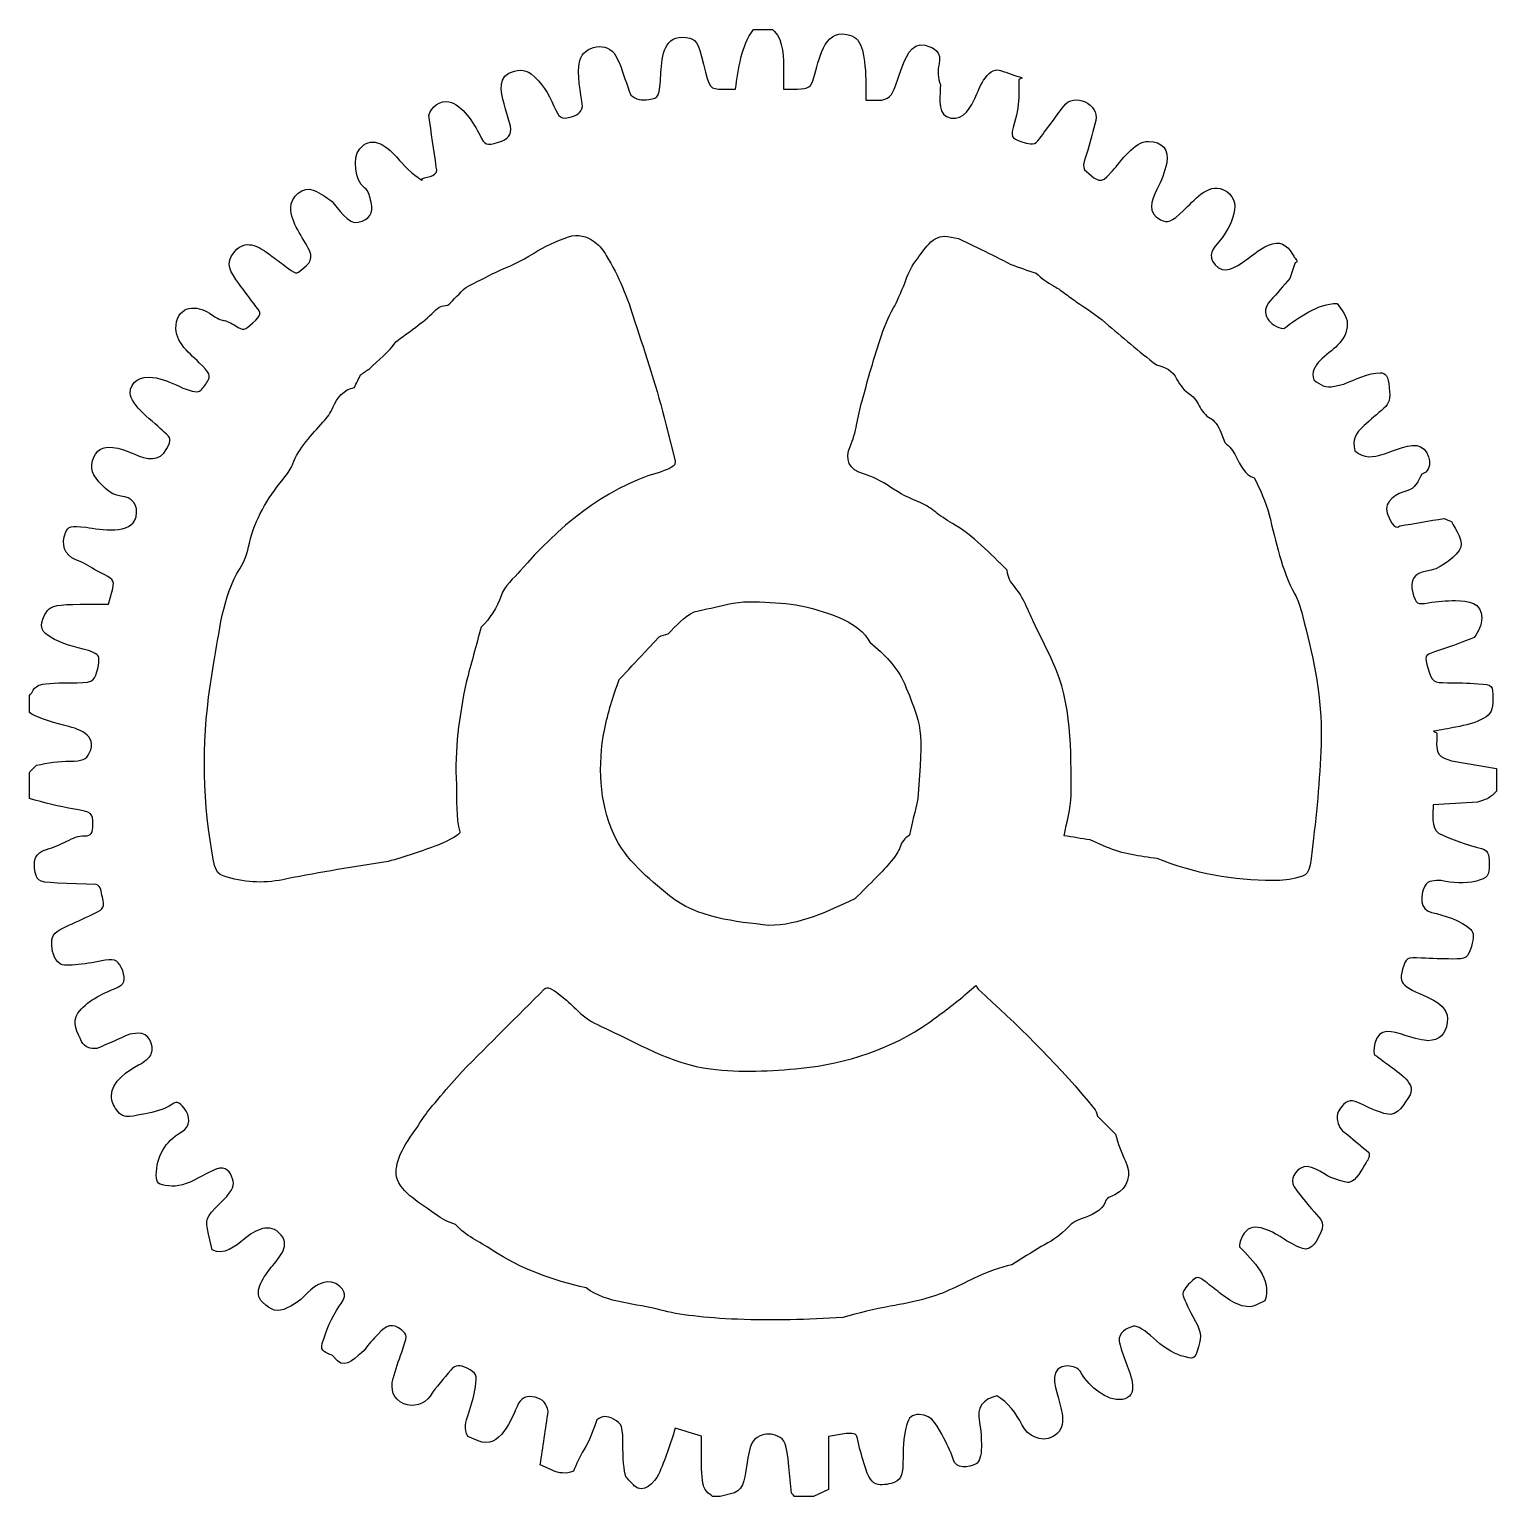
# Model space of a CAD drawing. Header units: centimetres. Extents: x -5.2 to 5.2, y -5.2 to 5.2.
import ezdxf

# ---------------------------------------------------------------- set-up
doc = ezdxf.new("R2010")
doc.units = ezdxf.units.CM
doc.header["$MEASUREMENT"] = 0
doc.layers.add('Layer 1', color=7, linetype='Continuous')

msp = doc.modelspace()

# ---------------------------------------------------------------- linework, layer by layer
at = {"layer": 'Layer 1'}
for points, knots in [([(-0.06616, 5.19908), (-0.15884, 5.081), (-0.17062, 4.91872), (-0.19559, 4.77574), (-0.19559, 4.77574), (-0.19559, 4.77574), (-0.28658, 4.77574), (-0.28658, 4.77574), (-0.28658, 4.77574), (-0.37675, 4.77574), (-0.37792, 4.77726), (-0.42165, 4.95263), (-0.42165, 4.95263), (-0.4624, 5.11593), (-0.47182, 5.13039), (-0.544, 5.14073), (-0.544, 5.14073), (-0.7001, 5.16302), (-0.71531, 5.01337), (-0.72296, 4.89262), (-0.72296, 4.89262), (-0.73399, 4.71817), (-0.7368, 4.71207), (-0.80935, 4.70169), (-0.80935, 4.70169), (-0.86099, 4.69432), (-0.89814, 4.70184), (-0.93756, 4.73281), (-0.93756, 4.73281), (-0.96458, 4.80979), (-0.99165, 4.88676), (-1.01866, 4.9637), (-1.01866, 4.9637), (-1.01866, 4.9637), (-1.04435, 5.01369), (-1.04435, 5.01369), (-1.04435, 5.01369), (-1.09592, 5.11409), (-1.27041, 5.0877), (-1.29785, 4.97873), (-1.29785, 4.97873), (-1.32367, 4.87628), (-1.29025, 4.75556), (-1.27872, 4.65118), (-1.27872, 4.65118), (-1.29115, 4.6057), (-1.31936, 4.58863), (-1.36693, 4.57713), (-1.36693, 4.57713), (-1.43191, 4.5614), (-1.44424, 4.56986), (-1.48192, 4.65576), (-1.48192, 4.65576), (-1.52049, 4.74367), (-1.56711, 4.82302), (-1.64379, 4.88327), (-1.64379, 4.88327), (-1.6894, 4.91911), (-1.74867, 4.91505), (-1.80196, 4.8875), (-1.80196, 4.8875), (-1.88991, 4.84199), (-1.84776, 4.71397), (-1.82683, 4.64306), (-1.82683, 4.64306), (-1.82683, 4.64306), (-1.7887, 4.51391), (-1.7887, 4.51391), (-1.7887, 4.51391), (-1.78349, 4.44688), (-1.80471, 4.42057), (-1.87482, 4.39958), (-1.87482, 4.39958), (-1.96304, 4.37315), (-1.96957, 4.37573), (-2.00754, 4.45157), (-2.00754, 4.45157), (-2.05014, 4.53684), (-2.1293, 4.66243), (-2.22556, 4.68614), (-2.22556, 4.68614), (-2.28768, 4.70141), (-2.35642, 4.6443), (-2.36803, 4.58778), (-2.36803, 4.58778), (-2.35039, 4.46615), (-2.33277, 4.34451), (-2.31512, 4.22287), (-2.31512, 4.22287), (-2.29175, 4.16258), (-2.37251, 4.15461), (-2.4182, 4.14074), (-2.4182, 4.14074), (-2.40613, 4.11524), (-2.43119, 4.14014), (-2.44426, 4.14875), (-2.44426, 4.14875), (-2.51035, 4.19211), (-2.56224, 4.25737), (-2.616, 4.3141), (-2.616, 4.3141), (-2.68508, 4.38702), (-2.77973, 4.44575), (-2.85811, 4.3517), (-2.85811, 4.3517), (-2.91188, 4.28718), (-2.89092, 4.12825), (-2.8247, 4.07622), (-2.8247, 4.07622), (-2.78943, 4.04853), (-2.78752, 4.01731), (-2.77697, 3.97363), (-2.77697, 3.97363), (-2.75732, 3.89235), (-2.78964, 3.85094), (-2.86817, 3.8316), (-2.86817, 3.8316), (-2.93929, 3.81411), (-3.01323, 3.93324), (-3.0532, 3.97924), (-3.0532, 3.97924), (-3.09529, 4.00877), (-3.13501, 4.03607), (-3.18168, 4.05787), (-3.18168, 4.05787), (-3.25982, 4.09439), (-3.34699, 4.01085), (-3.34699, 3.93525), (-3.34699, 3.93525), (-3.34699, 3.82913), (-3.25852, 3.72457), (-3.21417, 3.63091), (-3.21417, 3.63091), (-3.17829, 3.55517), (-3.23855, 3.52313), (-3.29132, 3.47928), (-3.29132, 3.47928), (-3.30939, 3.45247), (-3.37959, 3.51791), (-3.39991, 3.5322), (-3.39991, 3.5322), (-3.43427, 3.55774), (-3.46863, 3.58328), (-3.50299, 3.60882), (-3.50299, 3.60882), (-3.58237, 3.66534), (-3.66601, 3.71236), (-3.74334, 3.62541), (-3.74334, 3.62541), (-3.81933, 3.53993), (-3.76934, 3.47512), (-3.71466, 3.39716), (-3.71466, 3.39716), (-3.67426, 3.34332), (-3.63391, 3.28952), (-3.59305, 3.23604), (-3.59305, 3.23604), (-3.55358, 3.18436), (-3.55499, 3.17681), (-3.61482, 3.11987), (-3.61482, 3.11987), (-3.67275, 3.06473), (-3.68425, 3.06258), (-3.73642, 3.09715), (-3.73642, 3.09715), (-3.7681, 3.11815), (-3.80716, 3.13596), (-3.82324, 3.1367), (-3.82324, 3.1367), (-3.84131, 3.13755), (-3.8727, 3.15275), (-3.90537, 3.17639), (-3.90537, 3.17639), (-3.99004, 3.23767), (-4.12353, 3.25763), (-4.15545, 3.12566), (-4.15545, 3.12566), (-4.18625, 2.99845), (-4.07442, 2.91336), (-3.99547, 2.83695), (-3.99547, 2.83695), (-3.92033, 2.76417), (-3.91084, 2.74261), (-3.93648, 2.70296), (-3.93648, 2.70296), (-3.95402, 2.67587), (-3.96841, 2.65463), (-3.99363, 2.63481), (-3.99363, 2.63481), (-4.00824, 2.62334), (-4.07128, 2.63816), (-4.13369, 2.66772), (-4.13369, 2.66772), (-4.19976, 2.69905), (-4.25441, 2.72258), (-4.32648, 2.73284), (-4.32648, 2.73284), (-4.40515, 2.74409), (-4.4847, 2.70642), (-4.4847, 2.61801), (-4.4847, 2.61801), (-4.4847, 2.587), (-4.4424, 2.52342), (-4.39072, 2.4767), (-4.39072, 2.4767), (-4.33904, 2.42995), (-4.27236, 2.37092), (-4.24255, 2.34549), (-4.24255, 2.34549), (-4.19387, 2.30393), (-4.192, 2.29197), (-4.2241, 2.2278), (-4.2241, 2.2278), (-4.27416, 2.12766), (-4.37111, 2.1516), (-4.45239, 2.18841), (-4.45239, 2.18841), (-4.50968, 2.21436), (-4.6335, 2.26276), (-4.69534, 2.22381), (-4.69534, 2.22381), (-4.74685, 2.1914), (-4.77751, 2.09655), (-4.74233, 2.0422), (-4.74233, 2.0422), (-4.70131, 1.97878), (-4.62803, 1.89678), (-4.55085, 1.89178), (-4.55085, 1.89178), (-4.47165, 1.88662), (-4.42318, 1.82678), (-4.44311, 1.74438), (-4.44311, 1.74438), (-4.47521, 1.61167), (-4.69344, 1.65641), (-4.79659, 1.67017), (-4.79659, 1.67017), (-4.90585, 1.68475), (-4.92324, 1.68012), (-4.94356, 1.63114), (-4.94356, 1.63114), (-4.97534, 1.55449), (-4.95167, 1.4698), (-4.86944, 1.44048), (-4.86944, 1.44048), (-4.82051, 1.42305), (-4.77765, 1.39963), (-4.73605, 1.36921), (-4.73605, 1.36921), (-4.73605, 1.36921), (-4.66363, 1.33301), (-4.66363, 1.33301), (-4.66363, 1.33301), (-4.59777, 1.30007), (-4.59336, 1.28898), (-4.61512, 1.21064), (-4.61512, 1.21064), (-4.61512, 1.21064), (-4.63904, 1.12449), (-4.63904, 1.12449), (-4.63904, 1.12449), (-4.63904, 1.12449), (-4.83847, 1.12449), (-4.83847, 1.12449), (-4.83847, 1.12449), (-4.99235, 1.12449), (-5.04509, 1.11465), (-5.06929, 1.08139), (-5.06929, 1.08139), (-5.10259, 1.03559), (-5.14062, 0.95688), (-5.08185, 0.91418), (-5.08185, 0.91418), (-5.00233, 0.85634), (-4.91128, 0.82808), (-4.81705, 0.80734), (-4.81705, 0.80734), (-4.76466, 0.7958), (-4.71609, 0.77252), (-4.70907, 0.75564), (-4.70907, 0.75564), (-4.70208, 0.7387), (-4.70706, 0.68976), (-4.72015, 0.64687), (-4.72015, 0.64687), (-4.74336, 0.57069), (-4.74805, 0.56887), (-4.91996, 0.56887), (-4.91996, 0.56887), (-5.0168, 0.56887), (-5.11169, 0.56072), (-5.13085, 0.55077), (-5.13085, 0.55077), (-5.15953, 0.53585), (-5.16838, 0.52698), (-5.18235, 0.49785), (-5.18235, 0.49785), (-5.19908, 0.48949), (-5.19908, 0.46303), (-5.19908, 0.46303), (-5.19908, 0.46303), (-5.19908, 0.46303), (-5.19908, 0.3572), (-5.19908, 0.3572), (-5.19908, 0.3572), (-5.15889, 0.32929), (-5.05013, 0.28907), (-4.95739, 0.26785), (-4.95739, 0.26785), (-4.85766, 0.24499), (-4.70794, 0.20181), (-4.77405, 0.06955), (-4.77405, 0.06955), (-4.79582, 0.02602), (-4.82651, 0.01324), (-4.90941, 0.01324), (-4.90941, 0.01324), (-4.99408, 0.01324), (-5.06671, 0.00216), (-5.14891, -0.01597), (-5.14891, -0.01597), (-5.14891, -0.01597), (-5.17399, -0.04105), (-5.17399, -0.04105), (-5.17399, -0.04105), (-5.17262, -0.03967), (-5.19908, -0.06613), (-5.19908, -0.06613), (-5.19908, -0.06613), (-5.19908, -0.06613), (-5.19908, -0.25134), (-5.19908, -0.25134), (-5.19908, -0.25134), (-5.09285, -0.28127), (-4.98886, -0.30815), (-4.8802, -0.32714), (-4.8802, -0.32714), (-4.75599, -0.34884), (-4.74928, -0.35429), (-4.74928, -0.43298), (-4.74928, -0.43298), (-4.74928, -0.49899), (-4.76036, -0.51592), (-4.80358, -0.51592), (-4.80358, -0.51592), (-4.85614, -0.51592), (-4.88715, -0.53056), (-4.93449, -0.55424), (-4.93449, -0.55424), (-4.98191, -0.57794), (-5.0266, -0.59718), (-5.07737, -0.61231), (-5.07737, -0.61231), (-5.16105, -0.63724), (-5.17445, -0.69555), (-5.15695, -0.7749), (-5.15695, -0.7749), (-5.14175, -0.8438), (-5.13512, -0.84612), (-4.93343, -0.8529), (-4.93343, -0.8529), (-4.93343, -0.8529), (-4.72558, -0.85988), (-4.72558, -0.85988), (-4.72558, -0.85988), (-4.68776, -0.87631), (-4.69086, -0.91089), (-4.68123, -0.95066), (-4.68123, -0.95066), (-4.66448, -1.0199), (-4.67104, -1.03483), (-4.73066, -1.06287), (-4.73066, -1.06287), (-4.79345, -1.09242), (-4.85663, -1.121), (-4.91989, -1.14955), (-4.91989, -1.14955), (-5.01718, -1.19339), (-5.04033, -1.21683), (-5.04033, -1.27136), (-5.04033, -1.27136), (-5.04033, -1.32806), (-5.02897, -1.38865), (-4.98162, -1.42432), (-4.98162, -1.42432), (-4.96875, -1.43403), (-4.91057, -1.43601), (-4.85237, -1.42874), (-4.85237, -1.42874), (-4.78837, -1.42072), (-4.72572, -1.41127), (-4.66254, -1.39836), (-4.66254, -1.39836), (-4.58553, -1.38262), (-4.56616, -1.40852), (-4.53762, -1.47118), (-4.53762, -1.47118), (-4.51867, -1.53624), (-4.51832, -1.56846), (-4.59145, -1.59762), (-4.59145, -1.59762), (-4.6854, -1.63501), (-4.7949, -1.68991), (-4.85543, -1.77314), (-4.85543, -1.77314), (-4.89971, -1.83405), (-4.85808, -1.91525), (-4.82866, -1.97251), (-4.82866, -1.97251), (-4.80453, -2.01952), (-4.76639, -2.02405), (-4.72007, -2.02405), (-4.72007, -2.02405), (-4.64253, -1.98968), (-4.56499, -1.95534), (-4.48745, -1.92097), (-4.48745, -1.92097), (-4.48745, -1.92097), (-4.4272, -1.91568), (-4.4272, -1.91568), (-4.4272, -1.91568), (-4.35417, -1.90925), (-4.313, -1.99841), (-4.33481, -2.06141), (-4.33481, -2.06141), (-4.34246, -2.0835), (-4.38289, -2.11866), (-4.42466, -2.13954), (-4.42466, -2.13954), (-4.50019, -2.1773), (-4.61699, -2.25887), (-4.61699, -2.35629), (-4.61699, -2.35629), (-4.61699, -2.40201), (-4.60521, -2.4223), (-4.58016, -2.46101), (-4.58016, -2.46101), (-4.5319, -2.53562), (-4.45034, -2.49593), (-4.37612, -2.48569), (-4.37612, -2.48569), (-4.31791, -2.47765), (-4.24273, -2.4531), (-4.20908, -2.43116), (-4.20908, -2.43116), (-4.15284, -2.39447), (-4.14413, -2.39571), (-4.10208, -2.44619), (-4.10208, -2.44619), (-4.0566, -2.50072), (-4.05318, -2.57915), (-4.12212, -2.61616), (-4.12212, -2.61616), (-4.2367, -2.6776), (-4.29949, -2.79433), (-4.29949, -2.92099), (-4.29949, -2.92099), (-4.29949, -2.97655), (-4.28513, -2.98901), (-4.2114, -2.99742), (-4.2114, -2.99742), (-4.15217, -3.00425), (-4.08335, -2.98562), (-4.00115, -2.94049), (-4.00115, -2.94049), (-3.93391, -2.90363), (-3.86625, -2.87212), (-3.85072, -2.87048), (-3.85072, -2.87048), (-3.79008, -2.86402), (-3.76602, -2.91794), (-3.75473, -2.96377), (-3.75473, -2.96377), (-3.74549, -3.00139), (-3.77301, -3.04785), (-3.84808, -3.12141), (-3.84808, -3.12141), (-3.95197, -3.22314), (-3.95391, -3.22841), (-3.92858, -3.33786), (-3.92858, -3.33786), (-3.92858, -3.33786), (-3.90262, -3.45005), (-3.90262, -3.45005), (-3.90262, -3.45005), (-3.82582, -3.49653), (-3.73741, -3.42335), (-3.67772, -3.3748), (-3.67772, -3.3748), (-3.59926, -3.31098), (-3.49519, -3.24846), (-3.41451, -3.3453), (-3.41451, -3.3453), (-3.34413, -3.42981), (-3.44362, -3.51934), (-3.49519, -3.58665), (-3.49519, -3.58665), (-3.54391, -3.65015), (-3.61856, -3.75434), (-3.54585, -3.82187), (-3.54585, -3.82187), (-3.485, -3.87838), (-3.44708, -3.89973), (-3.36682, -3.8596), (-3.36682, -3.8596), (-3.30953, -3.83094), (-3.2716, -3.80118), (-3.22839, -3.75524), (-3.22839, -3.75524), (-3.16884, -3.69198), (-3.07271, -3.64137), (-2.99884, -3.70995), (-2.99884, -3.70995), (-2.9407, -3.76392), (-2.96497, -3.79525), (-3.00303, -3.84967), (-3.00303, -3.84967), (-3.058, -3.93), (-3.09627, -4.02142), (-3.12382, -4.11479), (-3.12382, -4.11479), (-3.14002, -4.16961), (-3.09384, -4.1817), (-3.0532, -4.19638), (-3.0532, -4.19638), (-3.0532, -4.19638), (-3.01468, -4.23673), (-3.01468, -4.23673), (-3.01468, -4.23673), (-2.95668, -4.29753), (-2.87529, -4.20191), (-2.82615, -4.16239), (-2.82615, -4.16239), (-2.79648, -4.11894), (-2.76286, -4.0823), (-2.72596, -4.04443), (-2.72596, -4.04443), (-2.66726, -3.98427), (-2.62761, -3.96564), (-2.56002, -4.01898), (-2.56002, -4.01898), (-2.5198, -4.05068), (-2.5198, -4.06211), (-2.56002, -4.17493), (-2.56002, -4.17493), (-2.58213, -4.23702), (-2.60383, -4.29833), (-2.6208, -4.36199), (-2.6208, -4.36199), (-2.64179, -4.44065), (-2.62327, -4.50618), (-2.54507, -4.54016), (-2.54507, -4.54016), (-2.47717, -4.56958), (-2.3987, -4.54585), (-2.35914, -4.48616), (-2.35914, -4.48616), (-2.31604, -4.42107), (-2.26178, -4.36236), (-2.21204, -4.30222), (-2.21204, -4.30222), (-2.17756, -4.26137), (-2.14674, -4.26457), (-2.09655, -4.2897), (-2.09655, -4.2897), (-2.03103, -4.32243), (-2.02442, -4.33717), (-2.03802, -4.42025), (-2.03802, -4.42025), (-2.04903, -4.48774), (-2.06524, -4.54825), (-2.08771, -4.61292), (-2.08771, -4.61292), (-2.10734, -4.66927), (-2.1189, -4.71838), (-2.09231, -4.77159), (-2.09231, -4.77159), (-2.09231, -4.77159), (-2.01794, -4.80384), (-2.01794, -4.80384), (-2.01794, -4.80384), (-1.86501, -4.8702), (-1.78143, -4.64882), (-1.73303, -4.53759), (-1.73303, -4.53759), (-1.70163, -4.49391), (-1.67268, -4.48137), (-1.61564, -4.49515), (-1.61564, -4.49515), (-1.55695, -4.50933), (-1.53483, -4.53995), (-1.52137, -4.59326), (-1.52137, -4.59326), (-1.54055, -4.72013), (-1.55978, -4.84694), (-1.57897, -4.97376), (-1.57897, -4.97376), (-1.57897, -4.97376), (-1.49978, -5.00995), (-1.49978, -5.00995), (-1.49978, -5.00995), (-1.44387, -5.03551), (-1.39852, -5.0385), (-1.34275, -5.01916), (-1.34275, -5.01916), (-1.32282, -4.96645), (-1.30007, -4.91634), (-1.27001, -4.86832), (-1.27001, -4.86832), (-1.22853, -4.80204), (-1.20342, -4.72828), (-1.1777, -4.65499), (-1.1777, -4.65499), (-1.13897, -4.62456), (-1.10637, -4.62604), (-1.05983, -4.64932), (-1.05983, -4.64932), (-0.99741, -4.68049), (-0.9922, -4.69676), (-0.9922, -4.85983), (-0.9922, -4.85983), (-0.9922, -4.95701), (-0.98032, -5.04927), (-0.96574, -5.06485), (-0.96574, -5.06485), (-0.94788, -5.08401), (-0.93, -5.10308), (-0.91208, -5.12213), (-0.91208, -5.12213), (-0.85025, -5.18794), (-0.76606, -5.09382), (-0.74119, -5.04186), (-0.74119, -5.04186), (-0.69076, -4.9364), (-0.65811, -4.82575), (-0.622, -4.71457), (-0.622, -4.71457), (-0.56019, -4.73309), (-0.49838, -4.75159), (-0.43658, -4.77011), (-0.43658, -4.77011), (-0.43658, -4.77011), (-0.43658, -4.93306), (-0.43658, -4.93306), (-0.43658, -4.93306), (-0.43658, -5.02265), (-0.42864, -5.11123), (-0.41893, -5.12986), (-0.41893, -5.12986), (-0.40387, -5.15883), (-0.39808, -5.16635), (-0.37924, -5.1814), (-0.37924, -5.1814), (-0.38366, -5.17259), (-0.3572, -5.19905), (-0.3572, -5.19905), (-0.3572, -5.19905), (-0.33074, -5.19905), (-0.33074, -5.19905), (-0.30428, -5.19905), (-0.30428, -5.19905), (-0.30428, -5.19905), (-0.2012, -5.17259), (-0.2012, -5.17259), (-0.2012, -5.17259), (-0.12913, -5.14261), (-0.12582, -5.04242), (-0.11505, -4.97286), (-0.11505, -4.97286), (-0.09241, -4.8263), (-0.07751, -4.79315), (-0.02414, -4.76997), (-0.02414, -4.76997), (0.01967, -4.75095), (0.05925, -4.75077), (0.10214, -4.76939), (0.10214, -4.76939), (0.15651, -4.79297), (0.16707, -4.82112), (0.18318, -4.98537), (0.18318, -4.98537), (0.18318, -4.98537), (0.20171, -5.17426), (0.20171, -5.17426), (0.20171, -5.17426), (0.20171, -5.17426), (0.21332, -5.18664), (0.21332, -5.18664), (0.21332, -5.18664), (0.22488, -5.19905), (0.22488, -5.19905), (0.22488, -5.19905), (0.22488, -5.19905), (0.22488, -5.19905), (0.35717, -5.19905), (0.35717, -5.19905), (0.35717, -5.19905), (0.35717, -5.19905), (0.46301, -5.1492), (0.46301, -5.1492), (0.46301, -5.1492), (0.46301, -5.0235), (0.46301, -4.89782), (0.46301, -4.77212), (0.46301, -4.77212), (0.46301, -4.77212), (0.56146, -4.75645), (0.56146, -4.75645), (0.56146, -4.75645), (0.64102, -4.74378), (0.66158, -4.74947), (0.66867, -4.78609), (0.66867, -4.78609), (0.68052, -4.84737), (0.69944, -4.90653), (0.71693, -4.96643), (0.71693, -4.96643), (0.74751, -5.07089), (0.77022, -5.10398), (0.81726, -5.11261), (0.81726, -5.11261), (0.8507, -5.11875), (0.90378, -5.11097), (0.93513, -5.09525), (0.93513, -5.09525), (0.98328, -5.0712), (0.99217, -5.04382), (0.99217, -4.91986), (0.99217, -4.91986), (0.99217, -4.83908), (1.00286, -4.73785), (1.01596, -4.69497), (1.01596, -4.69497), (1.03419, -4.63514), (1.05549, -4.61697), (1.10735, -4.61697), (1.10735, -4.61697), (1.20662, -4.61697), (1.24067, -4.71192), (1.28152, -4.78548), (1.28152, -4.78548), (1.31002, -4.83678), (1.33941, -4.90322), (1.3468, -4.93309), (1.3468, -4.93309), (1.3645, -5.00477), (1.45826, -4.99408), (1.50949, -4.96757), (1.50949, -4.96757), (1.53274, -4.9555), (1.5478, -4.90811), (1.5478, -4.84707), (1.5478, -4.84707), (1.5478, -4.78609), (1.54481, -4.73108), (1.53319, -4.67128), (1.53319, -4.67128), (1.51213, -4.56296), (1.55828, -4.50941), (1.65638, -4.48467), (1.65638, -4.48467), (1.73827, -4.52989), (1.79436, -4.60736), (1.83633, -4.69134), (1.83633, -4.69134), (1.87557, -4.76979), (1.96973, -4.81612), (2.05104, -4.77542), (2.05104, -4.77542), (2.16108, -4.72044), (2.11806, -4.58805), (2.0908, -4.49505), (2.0908, -4.49505), (2.06585, -4.40998), (2.02767, -4.27301), (2.15878, -4.27301), (2.15878, -4.27301), (2.19648, -4.27301), (2.23606, -4.28933), (2.2468, -4.30928), (2.2468, -4.30928), (2.29575, -4.40054), (2.41513, -4.51113), (2.52176, -4.51113), (2.52176, -4.51113), (2.66603, -4.51113), (2.61769, -4.36511), (2.58105, -4.27301), (2.58105, -4.27301), (2.55271, -4.20178), (2.52721, -4.12294), (2.52435, -4.09783), (2.52435, -4.09783), (2.51752, -4.03713), (2.57526, -4.00379), (2.62621, -3.99128), (2.62621, -3.99128), (2.65016, -3.98538), (2.71239, -4.02279), (2.76689, -4.07581), (2.76689, -4.07581), (2.82063, -4.12815), (2.90829, -4.18403), (2.96171, -4.20001), (2.96171, -4.20001), (3.05823, -4.2289), (3.05902, -4.22853), (3.08638, -4.13709), (3.08638, -4.13709), (3.11019, -4.05753), (3.10482, -4.02843), (3.04661, -3.9223), (3.04661, -3.9223), (3.0096, -3.85475), (2.97758, -3.78461), (2.97546, -3.76641), (2.97546, -3.76641), (2.97335, -3.74821), (2.9961, -3.71058), (3.02608, -3.6827), (3.02608, -3.6827), (3.07659, -3.63581), (3.08453, -3.63523), (3.13443, -3.67473), (3.13443, -3.67473), (3.16771, -3.70116), (3.2011, -3.72752), (3.23454, -3.75376), (3.23454, -3.75376), (3.3018, -3.80663), (3.41144, -3.88357), (3.49818, -3.84023), (3.49818, -3.84023), (3.49818, -3.84023), (3.55681, -3.81091), (3.55681, -3.81091), (3.55681, -3.81091), (3.60994, -3.6574), (3.47415, -3.52707), (3.37618, -3.42909), (3.37618, -3.42909), (3.37472, -3.39239), (3.39086, -3.36334), (3.41081, -3.33247), (3.41081, -3.33247), (3.47346, -3.23563), (3.62433, -3.32979), (3.69368, -3.3748), (3.69368, -3.3748), (3.73736, -3.40316), (3.79528, -3.43288), (3.82245, -3.44087), (3.82245, -3.44087), (3.89452, -3.46203), (3.92717, -3.37721), (3.9522, -3.32715), (3.9522, -3.32715), (3.99107, -3.24941), (3.93561, -3.21782), (3.88661, -3.15901), (3.88661, -3.15901), (3.85044, -3.11561), (3.81472, -3.07214), (3.78038, -3.02732), (3.78038, -3.02732), (3.73093, -2.96276), (3.75112, -2.91355), (3.80737, -2.87262), (3.80737, -2.87262), (3.86989, -2.82714), (3.96527, -2.91223), (4.02419, -2.93623), (4.02419, -2.93623), (4.08015, -2.95898), (4.13762, -2.97552), (4.15191, -2.97303), (4.15191, -2.97303), (4.2053, -2.96361), (4.24356, -2.87503), (4.2742, -2.83103), (4.2742, -2.83103), (4.2906, -2.80751), (4.30071, -2.78703), (4.29325, -2.7597), (4.29325, -2.7597), (4.24329, -2.71824), (4.19339, -2.6768), (4.14347, -2.63534), (4.14347, -2.63534), (4.09997, -2.60349), (4.08484, -2.59071), (4.0715, -2.5366), (4.0715, -2.5366), (4.05901, -2.48591), (4.08208, -2.45479), (4.11426, -2.42092), (4.11426, -2.42092), (4.15363, -2.3752), (4.20049, -2.3969), (4.25213, -2.42259), (4.25213, -2.42259), (4.30574, -2.44926), (4.37903, -2.47829), (4.41493, -2.48707), (4.41493, -2.48707), (4.50359, -2.50879), (4.54267, -2.4136), (4.58522, -2.35213), (4.58522, -2.35213), (4.63075, -2.26109), (4.48248, -2.18047), (4.41853, -2.12988), (4.41853, -2.12988), (4.38368, -2.10229), (4.34691, -2.07525), (4.33685, -2.06977), (4.33685, -2.06977), (4.32677, -2.06429), (4.32659, -2.02659), (4.33643, -1.98595), (4.33643, -1.98595), (4.36453, -1.86977), (4.46065, -1.90036), (4.55082, -1.93007), (4.55082, -1.93007), (4.61477, -1.95113), (4.68742, -1.96809), (4.71222, -1.96775), (4.71222, -1.96775), (4.79426, -1.96658), (4.83773, -1.92068), (4.84924, -1.84011), (4.84924, -1.84011), (4.87213, -1.67985), (4.66319, -1.66062), (4.56183, -1.58569), (4.56183, -1.58569), (4.51833, -1.55351), (4.51338, -1.53243), (4.5327, -1.46094), (4.5327, -1.46094), (4.55466, -1.3795), (4.56183, -1.37529), (4.66721, -1.38196), (4.66721, -1.38196), (4.74026, -1.38662), (4.81252, -1.38905), (4.88576, -1.38905), (4.88576, -1.38905), (4.9846, -1.38905), (4.99508, -1.38206), (5.01969, -1.29986), (5.01969, -1.29986), (5.03895, -1.23551), (5.03779, -1.20236), (5.01551, -1.1808), (5.01551, -1.1808), (4.94709, -1.11462), (4.82903, -1.0797), (4.7374, -1.05927), (4.7374, -1.05927), (4.65292, -1.04046), (4.65591, -0.93701), (4.6897, -0.87174), (4.6897, -0.87174), (4.712, -0.82874), (4.76431, -0.83342), (4.80493, -0.83342), (4.80493, -0.83342), (4.88935, -0.84816), (4.97106, -0.85999), (5.05588, -0.83647), (5.05588, -0.83647), (5.13743, -0.81382), (5.14613, -0.8021), (5.14613, -0.71531), (5.14613, -0.71531), (5.14613, -0.64041), (5.13417, -0.61633), (5.09184, -0.60588), (5.09184, -0.60588), (4.98908, -0.58061), (4.88158, -0.54479), (4.78757, -0.49611), (4.78757, -0.49611), (4.73103, -0.46679), (4.74926, -0.3481), (4.74926, -0.29529), (4.74926, -0.29529), (4.85416, -0.28947), (4.9591, -0.28362), (5.06401, -0.2778), (5.06401, -0.2778), (5.06401, -0.2778), (5.10645, -0.26319), (5.10645, -0.26319), (5.10645, -0.26319), (5.13319, -0.25399), (5.15817, -0.2393), (5.17397, -0.22351), (5.17397, -0.22351), (5.17259, -0.22488), (5.19905, -0.19842), (5.19905, -0.19842), (5.19905, -0.19842), (5.19905, -0.19842), (5.19905, -0.03967), (5.19905, -0.03967), (5.19905, -0.03967), (5.19905, -0.03967), (4.8788, 0.01599), (4.8788, 0.01599), (4.8788, 0.01599), (4.8788, 0.01599), (4.82726, 0.03332), (4.82726, 0.03332), (4.82726, 0.03332), (4.75828, 0.05645), (4.77572, 0.15432), (4.77572, 0.21168), (4.77572, 0.21168), (4.7678, 0.2161), (4.75992, 0.22049), (4.75201, 0.22491), (4.75201, 0.22491), (4.80493, 0.23465), (4.85784, 0.24438), (4.91076, 0.25412), (4.91076, 0.25412), (4.97923, 0.2678), (5.04625, 0.2824), (5.10782, 0.31738), (5.10782, 0.31738), (5.15873, 0.34627), (5.17259, 0.3757), (5.17259, 0.45475), (5.17259, 0.45475), (5.17259, 0.5536), (5.17071, 0.55545), (5.06538, 0.56209), (5.06538, 0.56209), (4.99365, 0.56664), (4.92274, 0.56887), (4.85088, 0.56887), (4.85088, 0.56887), (4.75021, 0.56887), (4.74185, 0.57482), (4.71444, 0.66645), (4.71444, 0.66645), (4.68637, 0.76024), (4.68801, 0.76487), (4.75833, 0.78688), (4.75833, 0.78688), (4.85395, 0.81683), (4.94682, 0.85398), (5.04041, 0.88983), (5.04041, 0.88983), (5.07171, 0.93283), (5.09322, 0.97334), (5.09322, 1.02903), (5.09322, 1.02903), (5.09322, 1.13687), (4.99704, 1.15095), (4.9083, 1.15095), (4.9083, 1.15095), (4.8412, 1.15095), (4.78013, 1.14743), (4.71423, 1.13539), (4.71423, 1.13539), (4.63578, 1.12108), (4.62715, 1.12661), (4.60532, 1.20524), (4.60532, 1.20524), (4.58037, 1.29507), (4.61612, 1.34846), (4.70203, 1.35915), (4.70203, 1.35915), (4.78701, 1.36973), (4.88279, 1.43704), (4.93306, 1.50621), (4.93306, 1.50621), (4.97587, 1.5651), (4.90706, 1.65559), (4.87972, 1.71028), (4.87972, 1.71028), (4.86176, 1.71787), (4.84379, 1.72544), (4.82588, 1.73303), (4.82588, 1.73303), (4.72187, 1.71539), (4.61789, 1.69777), (4.51388, 1.68012), (4.51388, 1.68012), (4.47507, 1.63556), (4.42954, 1.74931), (4.42319, 1.77047), (4.42319, 1.77047), (4.39726, 1.85686), (4.49221, 1.91155), (4.56185, 1.92851), (4.56185, 1.92851), (4.62035, 1.94272), (4.6443, 1.99942), (4.66851, 2.04776), (4.66851, 2.04776), (4.75786, 2.07212), (4.72947, 2.20592), (4.66054, 2.2404), (4.66054, 2.2404), (4.59241, 2.27448), (4.46912, 2.21214), (4.40403, 2.1915), (4.40403, 2.1915), (4.31468, 2.16317), (4.26494, 2.1565), (4.19363, 2.21204), (4.19363, 2.21204), (4.17596, 2.2912), (4.19652, 2.33448), (4.26049, 2.39153), (4.26049, 2.39153), (4.30664, 2.43272), (4.35281, 2.47384), (4.3998, 2.514), (4.3998, 2.514), (4.43811, 2.54679), (4.44718, 2.58157), (4.43811, 2.66095), (4.43811, 2.66095), (4.42879, 2.74226), (4.41496, 2.76491), (4.37469, 2.76491), (4.37469, 2.76491), (4.28772, 2.76491), (4.19702, 2.71633), (4.11701, 2.68553), (4.11701, 2.68553), (4.11701, 2.68553), (4.04928, 2.66945), (4.04928, 2.66945), (4.04928, 2.66945), (3.98855, 2.65502), (3.94757, 2.67978), (3.90259, 2.71474), (3.90259, 2.71474), (3.86605, 2.82336), (4.00366, 2.89244), (4.07182, 2.96059), (4.07182, 2.96059), (4.11381, 3.00258), (4.14072, 3.05295), (4.14072, 3.11229), (4.14072, 3.11229), (4.14072, 3.1669), (4.09743, 3.21181), (4.06819, 3.25703), (4.06819, 3.25703), (3.93127, 3.25703), (3.79742, 3.15744), (3.69069, 3.07842), (3.69069, 3.07842), (3.59395, 3.09021), (3.51209, 3.18912), (3.59559, 3.27711), (3.59559, 3.27711), (3.64354, 3.32766), (3.68786, 3.38181), (3.73344, 3.43448), (3.73344, 3.43448), (3.74625, 3.47149), (3.759, 3.50846), (3.77181, 3.54543), (3.77181, 3.54543), (3.7998, 3.54543), (3.76974, 3.57538), (3.76075, 3.5921), (3.76075, 3.5921), (3.73043, 3.64862), (3.68299, 3.70153), (3.60951, 3.68012), (3.60951, 3.68012), (3.53596, 3.65867), (3.4778, 3.60403), (3.4169, 3.55982), (3.4169, 3.55982), (3.35276, 3.51333), (3.2642, 3.45692), (3.20311, 3.53019), (3.20311, 3.53019), (3.1443, 3.60078), (3.19068, 3.64382), (3.23976, 3.70418), (3.23976, 3.70418), (3.3154, 3.79721), (3.41779, 3.99519), (3.2592, 4.06401), (3.2592, 4.06401), (3.14938, 4.11167), (3.05368, 3.98234), (2.98099, 3.91571), (2.98099, 3.91571), (2.8903, 3.83256), (2.86915, 3.82402), (2.81759, 3.84981), (2.81759, 3.84981), (2.71924, 3.89898), (2.74975, 3.98093), (2.79134, 4.06412), (2.79134, 4.06412), (2.82322, 4.12787), (2.84688, 4.18276), (2.86111, 4.2524), (2.86111, 4.2524), (2.88, 4.34472), (2.82756, 4.40533), (2.73252, 4.40533), (2.73252, 4.40533), (2.62886, 4.40533), (2.54009, 4.26612), (2.47659, 4.19641), (2.47659, 4.19641), (2.47659, 4.19641), (2.43709, 4.15302), (2.43709, 4.15302), (2.43709, 4.15302), (2.38491, 4.09569), (2.33901, 4.15443), (2.29138, 4.19091), (2.29138, 4.19091), (2.24691, 4.21289), (2.29099, 4.30852), (2.30131, 4.34391), (2.30131, 4.34391), (2.32155, 4.41333), (2.34166, 4.48237), (2.35809, 4.55279), (2.35809, 4.55279), (2.38507, 4.66839), (2.20439, 4.75602), (2.1307, 4.6553), (2.1307, 4.6553), (2.07017, 4.57251), (2.00862, 4.49042), (1.94743, 4.40808), (1.94743, 4.40808), (1.91716, 4.37407), (1.87607, 4.38882), (1.83524, 4.40261), (1.83524, 4.40261), (1.75335, 4.43027), (1.75293, 4.43133), (1.78254, 4.5386), (1.78254, 4.5386), (1.80233, 4.61032), (1.81238, 4.67009), (1.81238, 4.74431), (1.81238, 4.74431), (1.81238, 4.74431), (1.81238, 4.84189), (1.81238, 4.84189), (1.81238, 4.84189), (1.82029, 4.8463), (1.82818, 4.85071), (1.83609, 4.85512), (1.83609, 4.85512), (1.785, 4.87276), (1.73393, 4.89039), (1.68284, 4.90803), (1.68284, 4.90803), (1.58389, 4.93968), (1.52703, 4.76216), (1.49427, 4.69475), (1.49427, 4.69475), (1.45681, 4.61763), (1.39368, 4.53532), (1.30002, 4.58214), (1.30002, 4.58214), (1.23466, 4.6148), (1.25676, 4.74434), (1.25676, 4.80495), (1.25676, 4.80495), (1.24075, 4.85579), (1.23443, 4.90161), (1.24758, 4.95513), (1.24758, 4.95513), (1.26684, 5.03338), (1.21916, 5.06872), (1.14878, 5.08605), (1.14878, 5.08605), (1.04901, 5.1106), (1.00517, 4.98695), (0.9799, 4.91512), (0.9799, 4.91512), (0.9799, 4.91512), (0.93926, 4.79945), (0.93926, 4.79945), (0.93926, 4.79945), (0.91404, 4.7339), (0.89356, 4.69637), (0.81361, 4.69637), (0.81361, 4.69637), (0.81361, 4.69637), (0.72759, 4.69637), (0.72759, 4.69637), (0.72759, 4.69637), (0.72759, 4.69637), (0.72759, 4.84326), (0.72759, 4.84326), (0.72759, 4.84326), (0.72759, 4.92405), (0.71476, 5.02583), (0.69904, 5.06943), (0.69904, 5.06943), (0.67867, 5.12598), (0.64835, 5.153), (0.59326, 5.16373), (0.59326, 5.16373), (0.42567, 5.19639), (0.39919, 4.97732), (0.35993, 4.85787), (0.35993, 4.85787), (0.3468, 4.79045), (0.31847, 4.77574), (0.2447, 4.77574), (0.2447, 4.77574), (0.2447, 4.77574), (0.14551, 4.77574), (0.14551, 4.77574), (0.14551, 4.77574), (0.14551, 4.77574), (0.14551, 4.90941), (0.14551, 4.90941), (0.14551, 4.90941), (0.14551, 4.98702), (0.14538, 5.12467), (0.08119, 5.18493), (0.08119, 5.18493), (0.06613, 5.19908), (0.06613, 5.19908), (0.06613, 5.19908), (0.06613, 5.19908), (0.06613, 5.19908), (-0.06616, 5.19908), (-0.06616, 5.19908)], [0, 0, 0, 0, 0.00296736, 0.00296736, 0.00296736, 0.00296736, 0.00593472, 0.00593472, 0.00593472, 0.00593472, 0.00890208, 0.00890208, 0.00890208, 0.00890208, 0.01186944, 0.01186944, 0.01186944, 0.01186944, 0.0148368, 0.0148368, 0.0148368, 0.0148368, 0.01780415, 0.01780415, 0.01780415, 0.01780415, 0.02077151, 0.02077151, 0.02077151, 0.02077151, 0.02373887, 0.02373887, 0.02373887, 0.02373887, 0.02670623, 0.02670623, 0.02670623, 0.02670623, 0.02967359, 0.02967359, 0.02967359, 0.02967359, 0.03264095, 0.03264095, 0.03264095, 0.03264095, 0.03560831, 0.03560831, 0.03560831, 0.03560831, 0.03857567, 0.03857567, 0.03857567, 0.03857567, 0.04154303, 0.04154303, 0.04154303, 0.04154303, 0.04451039, 0.04451039, 0.04451039, 0.04451039, 0.04747774, 0.04747774, 0.04747774, 0.04747774, 0.0504451, 0.0504451, 0.0504451, 0.0504451, 0.05341246, 0.05341246, 0.05341246, 0.05341246, 0.05637982, 0.05637982, 0.05637982, 0.05637982, 0.05934718, 0.05934718, 0.05934718, 0.05934718, 0.06231454, 0.06231454, 0.06231454, 0.06231454, 0.0652819, 0.0652819, 0.0652819, 0.0652819, 0.06824926, 0.06824926, 0.06824926, 0.06824926, 0.07121662, 0.07121662, 0.07121662, 0.07121662, 0.07418398, 0.07418398, 0.07418398, 0.07418398, 0.07715134, 0.07715134, 0.07715134, 0.07715134, 0.08011869, 0.08011869, 0.08011869, 0.08011869, 0.08308605, 0.08308605, 0.08308605, 0.08308605, 0.08605341, 0.08605341, 0.08605341, 0.08605341, 0.08902077, 0.08902077, 0.08902077, 0.08902077, 0.09198813, 0.09198813, 0.09198813, 0.09198813, 0.09495549, 0.09495549, 0.09495549, 0.09495549, 0.09792285, 0.09792285, 0.09792285, 0.09792285, 0.10089021, 0.10089021, 0.10089021, 0.10089021, 0.10385757, 0.10385757, 0.10385757, 0.10385757, 0.10682493, 0.10682493, 0.10682493, 0.10682493, 0.10979228, 0.10979228, 0.10979228, 0.10979228, 0.11275964, 0.11275964, 0.11275964, 0.11275964, 0.115727, 0.115727, 0.115727, 0.115727, 0.11869436, 0.11869436, 0.11869436, 0.11869436, 0.12166172, 0.12166172, 0.12166172, 0.12166172, 0.12462908, 0.12462908, 0.12462908, 0.12462908, 0.12759644, 0.12759644, 0.12759644, 0.12759644, 0.1305638, 0.1305638, 0.1305638, 0.1305638, 0.13353116, 0.13353116, 0.13353116, 0.13353116, 0.13649852, 0.13649852, 0.13649852, 0.13649852, 0.13946588, 0.13946588, 0.13946588, 0.13946588, 0.14243323, 0.14243323, 0.14243323, 0.14243323, 0.14540059, 0.14540059, 0.14540059, 0.14540059, 0.14836795, 0.14836795, 0.14836795, 0.14836795, 0.15133531, 0.15133531, 0.15133531, 0.15133531, 0.15430267, 0.15430267, 0.15430267, 0.15430267, 0.15727003, 0.15727003, 0.15727003, 0.15727003, 0.16023739, 0.16023739, 0.16023739, 0.16023739, 0.16320475, 0.16320475, 0.16320475, 0.16320475, 0.16617211, 0.16617211, 0.16617211, 0.16617211, 0.16913947, 0.16913947, 0.16913947, 0.16913947, 0.17210682, 0.17210682, 0.17210682, 0.17210682, 0.17507418, 0.17507418, 0.17507418, 0.17507418, 0.17804154, 0.17804154, 0.17804154, 0.17804154, 0.1810089, 0.1810089, 0.1810089, 0.1810089, 0.18397626, 0.18397626, 0.18397626, 0.18397626, 0.18694362, 0.18694362, 0.18694362, 0.18694362, 0.18991098, 0.18991098, 0.18991098, 0.18991098, 0.19287834, 0.19287834, 0.19287834, 0.19287834, 0.1958457, 0.1958457, 0.1958457, 0.1958457, 0.19881306, 0.19881306, 0.19881306, 0.19881306, 0.20178042, 0.20178042, 0.20178042, 0.20178042, 0.20474777, 0.20474777, 0.20474777, 0.20474777, 0.20771513, 0.20771513, 0.20771513, 0.20771513, 0.21068249, 0.21068249, 0.21068249, 0.21068249, 0.21364985, 0.21364985, 0.21364985, 0.21364985, 0.21661721, 0.21661721, 0.21661721, 0.21661721, 0.21958457, 0.21958457, 0.21958457, 0.21958457, 0.22255193, 0.22255193, 0.22255193, 0.22255193, 0.22551929, 0.22551929, 0.22551929, 0.22551929, 0.22848665, 0.22848665, 0.22848665, 0.22848665, 0.23145401, 0.23145401, 0.23145401, 0.23145401, 0.23442136, 0.23442136, 0.23442136, 0.23442136, 0.23738872, 0.23738872, 0.23738872, 0.23738872, 0.24035608, 0.24035608, 0.24035608, 0.24035608, 0.24332344, 0.24332344, 0.24332344, 0.24332344, 0.2462908, 0.2462908, 0.2462908, 0.2462908, 0.24925816, 0.24925816, 0.24925816, 0.24925816, 0.25222552, 0.25222552, 0.25222552, 0.25222552, 0.25519288, 0.25519288, 0.25519288, 0.25519288, 0.25816024, 0.25816024, 0.25816024, 0.25816024, 0.2611276, 0.2611276, 0.2611276, 0.2611276, 0.26409496, 0.26409496, 0.26409496, 0.26409496, 0.26706231, 0.26706231, 0.26706231, 0.26706231, 0.27002967, 0.27002967, 0.27002967, 0.27002967, 0.27299703, 0.27299703, 0.27299703, 0.27299703, 0.27596439, 0.27596439, 0.27596439, 0.27596439, 0.27893175, 0.27893175, 0.27893175, 0.27893175, 0.28189911, 0.28189911, 0.28189911, 0.28189911, 0.28486647, 0.28486647, 0.28486647, 0.28486647, 0.28783383, 0.28783383, 0.28783383, 0.28783383, 0.29080119, 0.29080119, 0.29080119, 0.29080119, 0.29376855, 0.29376855, 0.29376855, 0.29376855, 0.29673591, 0.29673591, 0.29673591, 0.29673591, 0.29970326, 0.29970326, 0.29970326, 0.29970326, 0.30267062, 0.30267062, 0.30267062, 0.30267062, 0.30563798, 0.30563798, 0.30563798, 0.30563798, 0.30860534, 0.30860534, 0.30860534, 0.30860534, 0.3115727, 0.3115727, 0.3115727, 0.3115727, 0.31454006, 0.31454006, 0.31454006, 0.31454006, 0.31750742, 0.31750742, 0.31750742, 0.31750742, 0.32047478, 0.32047478, 0.32047478, 0.32047478, 0.32344214, 0.32344214, 0.32344214, 0.32344214, 0.3264095, 0.3264095, 0.3264095, 0.3264095, 0.32937685, 0.32937685, 0.32937685, 0.32937685, 0.33234421, 0.33234421, 0.33234421, 0.33234421, 0.33531157, 0.33531157, 0.33531157, 0.33531157, 0.33827893, 0.33827893, 0.33827893, 0.33827893, 0.34124629, 0.34124629, 0.34124629, 0.34124629, 0.34421365, 0.34421365, 0.34421365, 0.34421365, 0.34718101, 0.34718101, 0.34718101, 0.34718101, 0.35014837, 0.35014837, 0.35014837, 0.35014837, 0.35311573, 0.35311573, 0.35311573, 0.35311573, 0.35608309, 0.35608309, 0.35608309, 0.35608309, 0.35905045, 0.35905045, 0.35905045, 0.35905045, 0.3620178, 0.3620178, 0.3620178, 0.3620178, 0.36498516, 0.36498516, 0.36498516, 0.36498516, 0.36795252, 0.36795252, 0.36795252, 0.36795252, 0.37091988, 0.37091988, 0.37091988, 0.37091988, 0.37388724, 0.37388724, 0.37388724, 0.37388724, 0.3768546, 0.3768546, 0.3768546, 0.3768546, 0.37982196, 0.37982196, 0.37982196, 0.37982196, 0.38278932, 0.38278932, 0.38278932, 0.38278932, 0.38575668, 0.38575668, 0.38575668, 0.38575668, 0.38872404, 0.38872404, 0.38872404, 0.38872404, 0.39169139, 0.39169139, 0.39169139, 0.39169139, 0.39465875, 0.39465875, 0.39465875, 0.39465875, 0.39762611, 0.39762611, 0.39762611, 0.39762611, 0.40059347, 0.40059347, 0.40059347, 0.40059347, 0.40356083, 0.40356083, 0.40356083, 0.40356083, 0.40652819, 0.40652819, 0.40652819, 0.40652819, 0.40949555, 0.40949555, 0.40949555, 0.40949555, 0.41246291, 0.41246291, 0.41246291, 0.41246291, 0.41543027, 0.41543027, 0.41543027, 0.41543027, 0.41839763, 0.41839763, 0.41839763, 0.41839763, 0.42136499, 0.42136499, 0.42136499, 0.42136499, 0.42433234, 0.42433234, 0.42433234, 0.42433234, 0.4272997, 0.4272997, 0.4272997, 0.4272997, 0.43026706, 0.43026706, 0.43026706, 0.43026706, 0.43323442, 0.43323442, 0.43323442, 0.43323442, 0.43620178, 0.43620178, 0.43620178, 0.43620178, 0.43916914, 0.43916914, 0.43916914, 0.43916914, 0.4421365, 0.4421365, 0.4421365, 0.4421365, 0.44510386, 0.44510386, 0.44510386, 0.44510386, 0.44807122, 0.44807122, 0.44807122, 0.44807122, 0.45103858, 0.45103858, 0.45103858, 0.45103858, 0.45400593, 0.45400593, 0.45400593, 0.45400593, 0.45697329, 0.45697329, 0.45697329, 0.45697329, 0.45994065, 0.45994065, 0.45994065, 0.45994065, 0.46290801, 0.46290801, 0.46290801, 0.46290801, 0.46587537, 0.46587537, 0.46587537, 0.46587537, 0.46884273, 0.46884273, 0.46884273, 0.46884273, 0.47181009, 0.47181009, 0.47181009, 0.47181009, 0.47477745, 0.47477745, 0.47477745, 0.47477745, 0.47774481, 0.47774481, 0.47774481, 0.47774481, 0.48071217, 0.48071217, 0.48071217, 0.48071217, 0.48367953, 0.48367953, 0.48367953, 0.48367953, 0.48664688, 0.48664688, 0.48664688, 0.48664688, 0.48961424, 0.48961424, 0.48961424, 0.48961424, 0.4925816, 0.4925816, 0.4925816, 0.4925816, 0.49554896, 0.49554896, 0.49554896, 0.49554896, 0.49851632, 0.49851632, 0.49851632, 0.49851632, 0.50148368, 0.50148368, 0.50148368, 0.50148368, 0.50445104, 0.50445104, 0.50445104, 0.50445104, 0.5074184, 0.5074184, 0.5074184, 0.5074184, 0.51038576, 0.51038576, 0.51038576, 0.51038576, 0.51335312, 0.51335312, 0.51335312, 0.51335312, 0.51632047, 0.51632047, 0.51632047, 0.51632047, 0.51928783, 0.51928783, 0.51928783, 0.51928783, 0.52225519, 0.52225519, 0.52225519, 0.52225519, 0.52522255, 0.52522255, 0.52522255, 0.52522255, 0.52818991, 0.52818991, 0.52818991, 0.52818991, 0.53115727, 0.53115727, 0.53115727, 0.53115727, 0.53412463, 0.53412463, 0.53412463, 0.53412463, 0.53709199, 0.53709199, 0.53709199, 0.53709199, 0.54005935, 0.54005935, 0.54005935, 0.54005935, 0.54302671, 0.54302671, 0.54302671, 0.54302671, 0.54599407, 0.54599407, 0.54599407, 0.54599407, 0.54896142, 0.54896142, 0.54896142, 0.54896142, 0.55192878, 0.55192878, 0.55192878, 0.55192878, 0.55489614, 0.55489614, 0.55489614, 0.55489614, 0.5578635, 0.5578635, 0.5578635, 0.5578635, 0.56083086, 0.56083086, 0.56083086, 0.56083086, 0.56379822, 0.56379822, 0.56379822, 0.56379822, 0.56676558, 0.56676558, 0.56676558, 0.56676558, 0.56973294, 0.56973294, 0.56973294, 0.56973294, 0.5727003, 0.5727003, 0.5727003, 0.5727003, 0.57566766, 0.57566766, 0.57566766, 0.57566766, 0.57863501, 0.57863501, 0.57863501, 0.57863501, 0.58160237, 0.58160237, 0.58160237, 0.58160237, 0.58456973, 0.58456973, 0.58456973, 0.58456973, 0.58753709, 0.58753709, 0.58753709, 0.58753709, 0.59050445, 0.59050445, 0.59050445, 0.59050445, 0.59347181, 0.59347181, 0.59347181, 0.59347181, 0.59643917, 0.59643917, 0.59643917, 0.59643917, 0.59940653, 0.59940653, 0.59940653, 0.59940653, 0.60237389, 0.60237389, 0.60237389, 0.60237389, 0.60534125, 0.60534125, 0.60534125, 0.60534125, 0.60830861, 0.60830861, 0.60830861, 0.60830861, 0.61127596, 0.61127596, 0.61127596, 0.61127596, 0.61424332, 0.61424332, 0.61424332, 0.61424332, 0.61721068, 0.61721068, 0.61721068, 0.61721068, 0.62017804, 0.62017804, 0.62017804, 0.62017804, 0.6231454, 0.6231454, 0.6231454, 0.6231454, 0.62611276, 0.62611276, 0.62611276, 0.62611276, 0.62908012, 0.62908012, 0.62908012, 0.62908012, 0.63204748, 0.63204748, 0.63204748, 0.63204748, 0.63501484, 0.63501484, 0.63501484, 0.63501484, 0.6379822, 0.6379822, 0.6379822, 0.6379822, 0.64094955, 0.64094955, 0.64094955, 0.64094955, 0.64391691, 0.64391691, 0.64391691, 0.64391691, 0.64688427, 0.64688427, 0.64688427, 0.64688427, 0.64985163, 0.64985163, 0.64985163, 0.64985163, 0.65281899, 0.65281899, 0.65281899, 0.65281899, 0.65578635, 0.65578635, 0.65578635, 0.65578635, 0.65875371, 0.65875371, 0.65875371, 0.65875371, 0.66172107, 0.66172107, 0.66172107, 0.66172107, 0.66468843, 0.66468843, 0.66468843, 0.66468843, 0.66765579, 0.66765579, 0.66765579, 0.66765579, 0.67062315, 0.67062315, 0.67062315, 0.67062315, 0.6735905, 0.6735905, 0.6735905, 0.6735905, 0.67655786, 0.67655786, 0.67655786, 0.67655786, 0.67952522, 0.67952522, 0.67952522, 0.67952522, 0.68249258, 0.68249258, 0.68249258, 0.68249258, 0.68545994, 0.68545994, 0.68545994, 0.68545994, 0.6884273, 0.6884273, 0.6884273, 0.6884273, 0.69139466, 0.69139466, 0.69139466, 0.69139466, 0.69436202, 0.69436202, 0.69436202, 0.69436202, 0.69732938, 0.69732938, 0.69732938, 0.69732938, 0.70029674, 0.70029674, 0.70029674, 0.70029674, 0.70326409, 0.70326409, 0.70326409, 0.70326409, 0.70623145, 0.70623145, 0.70623145, 0.70623145, 0.70919881, 0.70919881, 0.70919881, 0.70919881, 0.71216617, 0.71216617, 0.71216617, 0.71216617, 0.71513353, 0.71513353, 0.71513353, 0.71513353, 0.71810089, 0.71810089, 0.71810089, 0.71810089, 0.72106825, 0.72106825, 0.72106825, 0.72106825, 0.72403561, 0.72403561, 0.72403561, 0.72403561, 0.72700297, 0.72700297, 0.72700297, 0.72700297, 0.72997033, 0.72997033, 0.72997033, 0.72997033, 0.73293769, 0.73293769, 0.73293769, 0.73293769, 0.73590504, 0.73590504, 0.73590504, 0.73590504, 0.7388724, 0.7388724, 0.7388724, 0.7388724, 0.74183976, 0.74183976, 0.74183976, 0.74183976, 0.74480712, 0.74480712, 0.74480712, 0.74480712, 0.74777448, 0.74777448, 0.74777448, 0.74777448, 0.75074184, 0.75074184, 0.75074184, 0.75074184, 0.7537092, 0.7537092, 0.7537092, 0.7537092, 0.75667656, 0.75667656, 0.75667656, 0.75667656, 0.75964392, 0.75964392, 0.75964392, 0.75964392, 0.76261128, 0.76261128, 0.76261128, 0.76261128, 0.76557864, 0.76557864, 0.76557864, 0.76557864, 0.76854599, 0.76854599, 0.76854599, 0.76854599, 0.77151335, 0.77151335, 0.77151335, 0.77151335, 0.77448071, 0.77448071, 0.77448071, 0.77448071, 0.77744807, 0.77744807, 0.77744807, 0.77744807, 0.78041543, 0.78041543, 0.78041543, 0.78041543, 0.78338279, 0.78338279, 0.78338279, 0.78338279, 0.78635015, 0.78635015, 0.78635015, 0.78635015, 0.78931751, 0.78931751, 0.78931751, 0.78931751, 0.79228487, 0.79228487, 0.79228487, 0.79228487, 0.79525223, 0.79525223, 0.79525223, 0.79525223, 0.79821958, 0.79821958, 0.79821958, 0.79821958, 0.80118694, 0.80118694, 0.80118694, 0.80118694, 0.8041543, 0.8041543, 0.8041543, 0.8041543, 0.80712166, 0.80712166, 0.80712166, 0.80712166, 0.81008902, 0.81008902, 0.81008902, 0.81008902, 0.81305638, 0.81305638, 0.81305638, 0.81305638, 0.81602374, 0.81602374, 0.81602374, 0.81602374, 0.8189911, 0.8189911, 0.8189911, 0.8189911, 0.82195846, 0.82195846, 0.82195846, 0.82195846, 0.82492582, 0.82492582, 0.82492582, 0.82492582, 0.82789318, 0.82789318, 0.82789318, 0.82789318, 0.83086053, 0.83086053, 0.83086053, 0.83086053, 0.83382789, 0.83382789, 0.83382789, 0.83382789, 0.83679525, 0.83679525, 0.83679525, 0.83679525, 0.83976261, 0.83976261, 0.83976261, 0.83976261, 0.84272997, 0.84272997, 0.84272997, 0.84272997, 0.84569733, 0.84569733, 0.84569733, 0.84569733, 0.84866469, 0.84866469, 0.84866469, 0.84866469, 0.85163205, 0.85163205, 0.85163205, 0.85163205, 0.85459941, 0.85459941, 0.85459941, 0.85459941, 0.85756677, 0.85756677, 0.85756677, 0.85756677, 0.86053412, 0.86053412, 0.86053412, 0.86053412, 0.86350148, 0.86350148, 0.86350148, 0.86350148, 0.86646884, 0.86646884, 0.86646884, 0.86646884, 0.8694362, 0.8694362, 0.8694362, 0.8694362, 0.87240356, 0.87240356, 0.87240356, 0.87240356, 0.87537092, 0.87537092, 0.87537092, 0.87537092, 0.87833828, 0.87833828, 0.87833828, 0.87833828, 0.88130564, 0.88130564, 0.88130564, 0.88130564, 0.884273, 0.884273, 0.884273, 0.884273, 0.88724036, 0.88724036, 0.88724036, 0.88724036, 0.89020772, 0.89020772, 0.89020772, 0.89020772, 0.89317507, 0.89317507, 0.89317507, 0.89317507, 0.89614243, 0.89614243, 0.89614243, 0.89614243, 0.89910979, 0.89910979, 0.89910979, 0.89910979, 0.90207715, 0.90207715, 0.90207715, 0.90207715, 0.90504451, 0.90504451, 0.90504451, 0.90504451, 0.90801187, 0.90801187, 0.90801187, 0.90801187, 0.91097923, 0.91097923, 0.91097923, 0.91097923, 0.91394659, 0.91394659, 0.91394659, 0.91394659, 0.91691395, 0.91691395, 0.91691395, 0.91691395, 0.91988131, 0.91988131, 0.91988131, 0.91988131, 0.92284866, 0.92284866, 0.92284866, 0.92284866, 0.92581602, 0.92581602, 0.92581602, 0.92581602, 0.92878338, 0.92878338, 0.92878338, 0.92878338, 0.93175074, 0.93175074, 0.93175074, 0.93175074, 0.9347181, 0.9347181, 0.9347181, 0.9347181, 0.93768546, 0.93768546, 0.93768546, 0.93768546, 0.94065282, 0.94065282, 0.94065282, 0.94065282, 0.94362018, 0.94362018, 0.94362018, 0.94362018, 0.94658754, 0.94658754, 0.94658754, 0.94658754, 0.9495549, 0.9495549, 0.9495549, 0.9495549, 0.95252226, 0.95252226, 0.95252226, 0.95252226, 0.95548961, 0.95548961, 0.95548961, 0.95548961, 0.95845697, 0.95845697, 0.95845697, 0.95845697, 0.96142433, 0.96142433, 0.96142433, 0.96142433, 0.96439169, 0.96439169, 0.96439169, 0.96439169, 0.96735905, 0.96735905, 0.96735905, 0.96735905, 0.97032641, 0.97032641, 0.97032641, 0.97032641, 0.97329377, 0.97329377, 0.97329377, 0.97329377, 0.97626113, 0.97626113, 0.97626113, 0.97626113, 0.97922849, 0.97922849, 0.97922849, 0.97922849, 0.98219585, 0.98219585, 0.98219585, 0.98219585, 0.9851632, 0.9851632, 0.9851632, 0.9851632, 0.98813056, 0.98813056, 0.98813056, 0.98813056, 0.99109792, 0.99109792, 0.99109792, 0.99109792, 0.99406528, 0.99406528, 0.99406528, 0.99406528, 1, 1, 1, 1]), ([(-1.1931, 3.69275), (-1.24792, 3.73261), (-1.3146, 3.75152), (-1.37722, 3.72926), (-1.37722, 3.72926), (-1.46451, 3.69822), (-1.54931, 3.66259), (-1.6272, 3.61158), (-1.6272, 3.61158), (-1.71007, 3.55732), (-1.80138, 3.51879), (-1.89178, 3.47928), (-1.89178, 3.47928), (-1.96325, 3.44309), (-2.03474, 3.40689), (-2.1062, 3.3707), (-2.1062, 3.3707), (-2.14846, 3.32844), (-2.19074, 3.28617), (-2.23299, 3.24391), (-2.23299, 3.24391), (-2.2807, 3.23939), (-2.29583, 3.234), (-2.3311, 3.19872), (-2.3311, 3.19872), (-2.41193, 3.1179), (-2.51144, 3.0532), (-2.60238, 2.98412), (-2.60238, 2.98412), (-2.64729, 2.91329), (-2.72928, 2.85346), (-2.78862, 2.79412), (-2.78862, 2.79412), (-2.80946, 2.7798), (-2.83031, 2.76544), (-2.8512, 2.75112), (-2.8512, 2.75112), (-2.86605, 2.72134), (-2.88094, 2.6916), (-2.89582, 2.66186), (-2.89582, 2.66186), (-2.96818, 2.64874), (-3.01965, 2.58626), (-3.04664, 2.52406), (-3.04664, 2.52406), (-3.06597, 2.4795), (-3.08555, 2.45016), (-3.11864, 2.4146), (-3.11864, 2.4146), (-3.19251, 2.33523), (-3.2939, 2.22431), (-3.33249, 2.1206), (-3.33249, 2.1206), (-3.3459, 2.08461), (-3.36131, 2.06003), (-3.40128, 2.01085), (-3.40128, 2.01085), (-3.51439, 1.87178), (-3.59923, 1.7302), (-3.63941, 1.5583), (-3.63941, 1.5583), (-3.65571, 1.48856), (-3.6701, 1.4348), (-3.70852, 1.37481), (-3.70852, 1.37481), (-3.83069, 1.18408), (-3.85319, 0.91632), (-3.89352, 0.69703), (-3.89352, 0.69703), (-3.96799, 0.29203), (-3.9815, -0.13839), (-3.91881, -0.54569), (-3.91881, -0.54569), (-3.88286, -0.77924), (-3.88032, -0.78487), (-3.79837, -0.80887), (-3.79837, -0.80887), (-3.65257, -0.85163), (-3.52603, -0.85361), (-3.37345, -0.82157), (-3.37345, -0.82157), (-3.13585, -0.7717), (-2.89604, -0.73645), (-2.65632, -0.69838), (-2.65632, -0.69838), (-2.53652, -0.66412), (-2.42127, -0.62618), (-2.30493, -0.58112), (-2.30493, -0.58112), (-2.21352, -0.54569), (-2.14269, -0.50404), (-2.14756, -0.48851), (-2.14756, -0.48851), (-2.17954, -0.38599), (-2.16724, -0.26108), (-2.17309, -0.15421), (-2.17309, -0.15421), (-2.18682, 0.09704), (-2.15364, 0.32757), (-2.10345, 0.57162), (-2.10345, 0.57162), (-2.06818, 0.70209), (-2.03289, 0.83252), (-1.99762, 0.96299), (-1.99762, 0.96299), (-1.93531, 1.02197), (-1.88236, 1.10293), (-1.85646, 1.18503), (-1.85646, 1.18503), (-1.83482, 1.25371), (-1.76502, 1.31073), (-1.7198, 1.36262), (-1.7198, 1.36262), (-1.45758, 1.66342), (-1.13383, 1.94303), (-0.7437, 2.05731), (-0.7437, 2.05731), (-0.68134, 2.07554), (-0.62832, 2.10173), (-0.62589, 2.11544), (-0.62589, 2.11544), (-0.62589, 2.11544), (-0.62149, 2.14041), (-0.62149, 2.14041), (-0.62149, 2.14041), (-0.62149, 2.14041), (-0.6878, 2.40113), (-0.6878, 2.40113), (-0.6878, 2.40113), (-0.75066, 2.64842), (-0.82985, 2.89053), (-0.91007, 3.13257), (-0.91007, 3.13257), (-0.95788, 3.2964), (-1.02215, 3.45021), (-1.11031, 3.59644), (-1.11031, 3.59644), (-1.13521, 3.63775), (-1.15434, 3.66453), (-1.1931, 3.69275)], [0, 0, 0, 0, 0.02777778, 0.02777778, 0.02777778, 0.02777778, 0.05555556, 0.05555556, 0.05555556, 0.05555556, 0.08333333, 0.08333333, 0.08333333, 0.08333333, 0.11111111, 0.11111111, 0.11111111, 0.11111111, 0.13888889, 0.13888889, 0.13888889, 0.13888889, 0.16666667, 0.16666667, 0.16666667, 0.16666667, 0.19444444, 0.19444444, 0.19444444, 0.19444444, 0.22222222, 0.22222222, 0.22222222, 0.22222222, 0.25, 0.25, 0.25, 0.25, 0.27777778, 0.27777778, 0.27777778, 0.27777778, 0.30555556, 0.30555556, 0.30555556, 0.30555556, 0.33333333, 0.33333333, 0.33333333, 0.33333333, 0.36111111, 0.36111111, 0.36111111, 0.36111111, 0.38888889, 0.38888889, 0.38888889, 0.38888889, 0.41666667, 0.41666667, 0.41666667, 0.41666667, 0.44444444, 0.44444444, 0.44444444, 0.44444444, 0.47222222, 0.47222222, 0.47222222, 0.47222222, 0.5, 0.5, 0.5, 0.5, 0.52777778, 0.52777778, 0.52777778, 0.52777778, 0.55555556, 0.55555556, 0.55555556, 0.55555556, 0.58333333, 0.58333333, 0.58333333, 0.58333333, 0.61111111, 0.61111111, 0.61111111, 0.61111111, 0.63888889, 0.63888889, 0.63888889, 0.63888889, 0.66666667, 0.66666667, 0.66666667, 0.66666667, 0.69444444, 0.69444444, 0.69444444, 0.69444444, 0.72222222, 0.72222222, 0.72222222, 0.72222222, 0.75, 0.75, 0.75, 0.75, 0.77777778, 0.77777778, 0.77777778, 0.77777778, 0.80555556, 0.80555556, 0.80555556, 0.80555556, 0.83333333, 0.83333333, 0.83333333, 0.83333333, 0.86111111, 0.86111111, 0.86111111, 0.86111111, 0.88888889, 0.88888889, 0.88888889, 0.88888889, 0.91666667, 0.91666667, 0.91666667, 0.91666667, 0.94444444, 0.94444444, 0.94444444, 0.94444444, 1, 1, 1, 1]), ([(1.54505, 3.63941), (1.54505, 3.63941), (1.3863, 3.71741), (1.3863, 3.71741), (1.3863, 3.71741), (1.3863, 3.71741), (1.3083, 3.73064), (1.3083, 3.73064), (1.3083, 3.73064), (1.20022, 3.74898), (1.14087, 3.63377), (1.0833, 3.5588), (1.0833, 3.5588), (1.04509, 3.50902), (1.02615, 3.459), (1.00392, 3.40005), (1.00392, 3.40005), (0.98138, 3.34025), (0.94571, 3.26155), (0.92465, 3.22518), (0.92465, 3.22518), (0.84475, 3.08721), (0.80675, 2.91854), (0.7568, 2.76766), (0.7568, 2.76766), (0.73915, 2.70046), (0.72121, 2.63339), (0.70251, 2.56647), (0.70251, 2.56647), (0.68653, 2.50922), (0.67322, 2.45299), (0.66282, 2.39449), (0.66282, 2.39449), (0.65478, 2.3493), (0.63507, 2.2835), (0.61893, 2.24826), (0.61893, 2.24826), (0.57445, 2.15086), (0.6116, 2.07712), (0.71307, 2.04855), (0.71307, 2.04855), (0.76622, 2.03357), (0.85015, 1.99278), (0.89957, 1.95793), (0.89957, 1.95793), (0.96897, 1.90896), (1.04054, 1.87493), (1.11915, 1.84479), (1.11915, 1.84479), (1.15624, 1.82511), (1.19106, 1.80344), (1.22374, 1.77672), (1.22374, 1.77672), (1.24774, 1.75706), (1.30131, 1.72131), (1.3428, 1.69734), (1.3428, 1.69734), (1.48906, 1.6127), (1.61106, 1.48456), (1.73026, 1.36537), (1.73026, 1.36537), (1.73547, 1.31004), (1.75068, 1.28861), (1.7873, 1.24355), (1.7873, 1.24355), (1.85334, 1.16235), (1.88755, 1.05623), (1.9342, 0.96299), (1.9342, 0.96299), (1.97523, 0.88097), (2.01537, 0.79874), (2.05432, 0.71574), (2.05432, 0.71574), (2.19103, 0.42451), (2.1828, 0.08804), (2.1828, -0.22763), (2.1828, -0.22763), (2.1828, -0.3246), (2.15314, -0.42065), (2.13306, -0.51529), (2.13306, -0.51529), (2.19465, -0.52524), (2.25625, -0.53519), (2.31784, -0.54513), (2.31784, -0.54513), (2.31784, -0.54513), (2.43415, -0.5953), (2.43415, -0.5953), (2.43415, -0.5953), (2.54917, -0.64491), (2.67125, -0.66131), (2.79409, -0.67743), (2.79409, -0.67743), (3.05373, -0.7821), (3.33408, -0.83342), (3.6143, -0.83342), (3.6143, -0.83342), (3.681, -0.83342), (3.73376, -0.82927), (3.79731, -0.80985), (3.79731, -0.80985), (3.87275, -0.78683), (3.8751, -0.78059), (3.90177, -0.53341), (3.90177, -0.53341), (3.92894, -0.28158), (3.95551, -0.02594), (3.95551, 0.22766), (3.95551, 0.22766), (3.95551, 0.50537), (3.89188, 0.77768), (3.82322, 1.04512), (3.82322, 1.04512), (3.80869, 1.10182), (3.78456, 1.16966), (3.76966, 1.1959), (3.76966, 1.1959), (3.67481, 1.36293), (3.63399, 1.57418), (3.58647, 1.75949), (3.58647, 1.75949), (3.56273, 1.8521), (3.52373, 1.93666), (3.48063, 2.0213), (3.48063, 2.0213), (3.41335, 2.03963), (3.38139, 2.11401), (3.35117, 2.17444), (3.35117, 2.17444), (3.33032, 2.21616), (3.3077, 2.24201), (3.27193, 2.27014), (3.27193, 2.27014), (3.27193, 2.27014), (3.24476, 2.34483), (3.24476, 2.34483), (3.24476, 2.34483), (3.22983, 2.38589), (3.19517, 2.43071), (3.16768, 2.44445), (3.16768, 2.44445), (3.14025, 2.45818), (3.10567, 2.49734), (3.09085, 2.53144), (3.09085, 2.53144), (3.07603, 2.56555), (3.04309, 2.60468), (3.01759, 2.61833), (3.01759, 2.61833), (2.99211, 2.63202), (2.95424, 2.67721), (2.93348, 2.71877), (2.93348, 2.71877), (2.90133, 2.78301), (2.85302, 2.80477), (2.78859, 2.82058), (2.78859, 2.82058), (2.66508, 2.91681), (2.54541, 3.01725), (2.42709, 3.1197), (2.42709, 3.1197), (2.36184, 3.17621), (2.28998, 3.21971), (2.21974, 3.26899), (2.21974, 3.26899), (2.19158, 3.28875), (2.16417, 3.3091), (2.137, 3.33016), (2.137, 3.33016), (2.11335, 3.34851), (2.0776, 3.37169), (2.05762, 3.38171), (2.05762, 3.38171), (2.01249, 3.40432), (1.97399, 3.43864), (1.93515, 3.47039), (1.93515, 3.47039), (1.87567, 3.491), (1.81619, 3.5116), (1.75671, 3.5322), (1.75671, 3.5322), (1.68739, 3.57048), (1.61609, 3.60452), (1.54505, 3.63941)], [0, 0, 0, 0, 0.0212766, 0.0212766, 0.0212766, 0.0212766, 0.04255319, 0.04255319, 0.04255319, 0.04255319, 0.06382979, 0.06382979, 0.06382979, 0.06382979, 0.08510638, 0.08510638, 0.08510638, 0.08510638, 0.10638298, 0.10638298, 0.10638298, 0.10638298, 0.12765957, 0.12765957, 0.12765957, 0.12765957, 0.14893617, 0.14893617, 0.14893617, 0.14893617, 0.17021277, 0.17021277, 0.17021277, 0.17021277, 0.19148936, 0.19148936, 0.19148936, 0.19148936, 0.21276596, 0.21276596, 0.21276596, 0.21276596, 0.23404255, 0.23404255, 0.23404255, 0.23404255, 0.25531915, 0.25531915, 0.25531915, 0.25531915, 0.27659574, 0.27659574, 0.27659574, 0.27659574, 0.29787234, 0.29787234, 0.29787234, 0.29787234, 0.31914894, 0.31914894, 0.31914894, 0.31914894, 0.34042553, 0.34042553, 0.34042553, 0.34042553, 0.36170213, 0.36170213, 0.36170213, 0.36170213, 0.38297872, 0.38297872, 0.38297872, 0.38297872, 0.40425532, 0.40425532, 0.40425532, 0.40425532, 0.42553191, 0.42553191, 0.42553191, 0.42553191, 0.44680851, 0.44680851, 0.44680851, 0.44680851, 0.46808511, 0.46808511, 0.46808511, 0.46808511, 0.4893617, 0.4893617, 0.4893617, 0.4893617, 0.5106383, 0.5106383, 0.5106383, 0.5106383, 0.53191489, 0.53191489, 0.53191489, 0.53191489, 0.55319149, 0.55319149, 0.55319149, 0.55319149, 0.57446809, 0.57446809, 0.57446809, 0.57446809, 0.59574468, 0.59574468, 0.59574468, 0.59574468, 0.61702128, 0.61702128, 0.61702128, 0.61702128, 0.63829787, 0.63829787, 0.63829787, 0.63829787, 0.65957447, 0.65957447, 0.65957447, 0.65957447, 0.68085106, 0.68085106, 0.68085106, 0.68085106, 0.70212766, 0.70212766, 0.70212766, 0.70212766, 0.72340426, 0.72340426, 0.72340426, 0.72340426, 0.74468085, 0.74468085, 0.74468085, 0.74468085, 0.76595745, 0.76595745, 0.76595745, 0.76595745, 0.78723404, 0.78723404, 0.78723404, 0.78723404, 0.80851064, 0.80851064, 0.80851064, 0.80851064, 0.82978723, 0.82978723, 0.82978723, 0.82978723, 0.85106383, 0.85106383, 0.85106383, 0.85106383, 0.87234043, 0.87234043, 0.87234043, 0.87234043, 0.89361702, 0.89361702, 0.89361702, 0.89361702, 0.91489362, 0.91489362, 0.91489362, 0.91489362, 0.93617021, 0.93617021, 0.93617021, 0.93617021, 0.95744681, 0.95744681, 0.95744681, 0.95744681, 1, 1, 1, 1]), ([(0.34032, 1.09753), (0.24425, 1.12576), (0.15165, 1.13097), (0.05153, 1.13772), (0.05153, 1.13772), (-0.04999, 1.14452), (-0.14987, 1.14981), (-0.24862, 1.12449), (-0.24862, 1.12449), (-0.32799, 1.10684), (-0.40737, 1.08922), (-0.48674, 1.07158), (-0.48674, 1.07158), (-0.56178, 1.03403), (-0.61258, 0.97495), (-0.67195, 0.91558), (-0.67195, 0.91558), (-0.69357, 0.90872), (-0.71521, 0.90185), (-0.73685, 0.89497), (-0.73685, 0.89497), (-0.73685, 0.89497), (-0.83946, 0.78347), (-0.83946, 0.78347), (-0.83946, 0.78347), (-0.89854, 0.71923), (-0.95804, 0.65536), (-1.01866, 0.59257), (-1.01866, 0.59257), (-1.06102, 0.47481), (-1.09991, 0.35717), (-1.12346, 0.2338), (-1.12346, 0.2338), (-1.17138, -0.01711), (-1.16135, -0.27007), (-1.05697, -0.50545), (-1.05697, -0.50545), (-0.97641, -0.68714), (-0.81226, -0.8166), (-0.6625, -0.94085), (-0.6625, -0.94085), (-0.47269, -1.09833), (-0.19223, -1.12492), (0.04243, -1.15092), (0.04243, -1.15092), (0.25632, -1.15092), (0.46002, -1.05004), (0.65097, -0.96296), (0.65097, -0.96296), (0.70296, -0.91097), (0.75498, -0.85896), (0.80697, -0.80697), (0.80697, -0.80697), (0.84298, -0.77096), (0.8766, -0.73444), (0.90912, -0.69523), (0.90912, -0.69523), (0.94476, -0.65226), (0.95918, -0.62885), (0.9709, -0.59501), (0.9709, -0.59501), (0.98453, -0.55572), (1.00585, -0.5354), (1.03729, -0.51071), (1.03729, -0.51071), (1.0575, -0.4252), (1.07777, -0.33963), (1.09801, -0.25409), (1.09801, -0.25409), (1.09801, -0.25409), (1.11333, -0.01978), (1.11333, -0.01978), (1.11333, -0.01978), (1.12481, 0.15622), (1.11822, 0.24578), (1.08687, 0.34016), (1.08687, 0.34016), (1.06205, 0.41475), (1.03586, 0.48661), (1.00403, 0.55839), (1.00403, 0.55839), (0.94637, 0.68835), (0.86168, 0.76733), (0.7568, 0.85716), (0.7568, 0.85716), (0.68073, 1.00035), (0.48563, 1.05488), (0.34032, 1.09753)], [0, 0, 0, 0, 0.04347826, 0.04347826, 0.04347826, 0.04347826, 0.08695652, 0.08695652, 0.08695652, 0.08695652, 0.13043478, 0.13043478, 0.13043478, 0.13043478, 0.17391304, 0.17391304, 0.17391304, 0.17391304, 0.2173913, 0.2173913, 0.2173913, 0.2173913, 0.26086957, 0.26086957, 0.26086957, 0.26086957, 0.30434783, 0.30434783, 0.30434783, 0.30434783, 0.34782609, 0.34782609, 0.34782609, 0.34782609, 0.39130435, 0.39130435, 0.39130435, 0.39130435, 0.43478261, 0.43478261, 0.43478261, 0.43478261, 0.47826087, 0.47826087, 0.47826087, 0.47826087, 0.52173913, 0.52173913, 0.52173913, 0.52173913, 0.56521739, 0.56521739, 0.56521739, 0.56521739, 0.60869565, 0.60869565, 0.60869565, 0.60869565, 0.65217391, 0.65217391, 0.65217391, 0.65217391, 0.69565217, 0.69565217, 0.69565217, 0.69565217, 0.73913043, 0.73913043, 0.73913043, 0.73913043, 0.7826087, 0.7826087, 0.7826087, 0.7826087, 0.82608696, 0.82608696, 0.82608696, 0.82608696, 0.86956522, 0.86956522, 0.86956522, 0.86956522, 0.91304348, 0.91304348, 0.91304348, 0.91304348, 1, 1, 1, 1]), ([(-1.3097, -1.75947), (-1.35891, -1.71025), (-1.36135, -1.70806), (-1.44062, -1.64178), (-1.44062, -1.64178), (-1.49446, -1.59677), (-1.53018, -1.58307), (-1.54783, -1.60072), (-1.54783, -1.60072), (-1.74277, -1.79566), (-1.93772, -1.99061), (-2.13266, -2.18555), (-2.13266, -2.18555), (-2.13266, -2.18555), (-2.22526, -2.29138), (-2.22526, -2.29138), (-2.22526, -2.29138), (-2.2762, -2.34959), (-2.34044, -2.42577), (-2.36803, -2.46061), (-2.36803, -2.46061), (-2.39873, -2.49937), (-2.42648, -2.53914), (-2.45016, -2.58243), (-2.45016, -2.58243), (-2.49675, -2.64317), (-2.53782, -2.70501), (-2.57025, -2.77491), (-2.57025, -2.77491), (-2.59438, -2.82682), (-2.6056, -2.89413), (-2.59649, -2.93189), (-2.59649, -2.93189), (-2.56806, -3.04939), (-2.41151, -3.1276), (-2.32176, -3.19814), (-2.32176, -3.19814), (-2.27892, -3.23174), (-2.23034, -3.25148), (-2.18007, -3.27034), (-2.18007, -3.27034), (-2.10559, -3.35258), (-2.01161, -3.39065), (-1.91962, -3.45142), (-1.91962, -3.45142), (-1.71536, -3.58639), (-1.49107, -3.6647), (-1.25403, -3.72013), (-1.25403, -3.72013), (-1.10145, -3.8306), (-0.90095, -3.82848), (-0.72299, -3.87727), (-0.72299, -3.87727), (-0.60125, -3.91061), (-0.41189, -3.9332), (-0.18059, -3.94199), (-0.18059, -3.94199), (0.0692, -3.95149), (0.31696, -3.94588), (0.56609, -3.92905), (0.56609, -3.92905), (0.67798, -3.89801), (0.78794, -3.87044), (0.90232, -3.84967), (0.90232, -3.84967), (0.9872, -3.83425), (1.07031, -3.81732), (1.15368, -3.79538), (1.15368, -3.79538), (1.28255, -3.76149), (1.39897, -3.69738), (1.51838, -3.64023), (1.51838, -3.64023), (1.59709, -3.60255), (1.67811, -3.57718), (1.76222, -3.55588), (1.76222, -3.55588), (1.83186, -3.5127), (1.90149, -3.46952), (1.97113, -3.42634), (1.97113, -3.42634), (2.03863, -3.39173), (2.089, -3.36139), (2.14311, -3.30728), (2.14311, -3.30728), (2.1833, -3.26709), (2.20799, -3.24346), (2.26217, -3.2279), (2.26217, -3.2279), (2.31319, -3.21327), (2.40907, -3.16991), (2.42397, -3.11326), (2.42397, -3.11326), (2.43259, -3.08027), (2.46328, -3.07445), (2.49308, -3.05952), (2.49308, -3.05952), (2.59015, -3.01097), (2.61309, -2.9135), (2.56806, -2.82076), (2.56806, -2.82076), (2.53726, -2.75734), (2.5162, -2.69747), (2.49755, -2.62984), (2.49755, -2.62984), (2.45529, -2.58759), (2.41301, -2.5453), (2.37076, -2.50305), (2.37076, -2.50305), (2.36327, -2.45974), (2.32914, -2.42741), (2.30186, -2.39447), (2.30186, -2.39447), (2.06395, -2.10689), (1.79976, -1.85358), (1.52409, -1.60347), (1.52409, -1.60347), (1.51904, -1.59426), (1.51396, -1.58505), (1.50893, -1.57585), (1.50893, -1.57585), (1.50893, -1.57585), (1.4476, -1.62937), (1.4476, -1.62937), (1.4476, -1.62937), (1.36164, -1.70435), (1.26885, -1.77087), (1.17738, -1.83884), (1.17738, -1.83884), (0.91185, -2.02333), (0.59085, -2.1325), (0.27015, -2.16309), (0.27015, -2.16309), (0.05566, -2.18354), (-0.15887, -2.19447), (-0.37318, -2.16819), (-0.37318, -2.16819), (-0.64613, -2.13467), (-0.9033, -1.97666), (-1.15095, -1.8653), (-1.15095, -1.8653), (-1.21003, -1.835), (-1.2621, -1.80706), (-1.3097, -1.75947)], [0, 0, 0, 0, 0.02702703, 0.02702703, 0.02702703, 0.02702703, 0.05405405, 0.05405405, 0.05405405, 0.05405405, 0.08108108, 0.08108108, 0.08108108, 0.08108108, 0.10810811, 0.10810811, 0.10810811, 0.10810811, 0.13513514, 0.13513514, 0.13513514, 0.13513514, 0.16216216, 0.16216216, 0.16216216, 0.16216216, 0.18918919, 0.18918919, 0.18918919, 0.18918919, 0.21621622, 0.21621622, 0.21621622, 0.21621622, 0.24324324, 0.24324324, 0.24324324, 0.24324324, 0.27027027, 0.27027027, 0.27027027, 0.27027027, 0.2972973, 0.2972973, 0.2972973, 0.2972973, 0.32432432, 0.32432432, 0.32432432, 0.32432432, 0.35135135, 0.35135135, 0.35135135, 0.35135135, 0.37837838, 0.37837838, 0.37837838, 0.37837838, 0.40540541, 0.40540541, 0.40540541, 0.40540541, 0.43243243, 0.43243243, 0.43243243, 0.43243243, 0.45945946, 0.45945946, 0.45945946, 0.45945946, 0.48648649, 0.48648649, 0.48648649, 0.48648649, 0.51351351, 0.51351351, 0.51351351, 0.51351351, 0.54054054, 0.54054054, 0.54054054, 0.54054054, 0.56756757, 0.56756757, 0.56756757, 0.56756757, 0.59459459, 0.59459459, 0.59459459, 0.59459459, 0.62162162, 0.62162162, 0.62162162, 0.62162162, 0.64864865, 0.64864865, 0.64864865, 0.64864865, 0.67567568, 0.67567568, 0.67567568, 0.67567568, 0.7027027, 0.7027027, 0.7027027, 0.7027027, 0.72972973, 0.72972973, 0.72972973, 0.72972973, 0.75675676, 0.75675676, 0.75675676, 0.75675676, 0.78378378, 0.78378378, 0.78378378, 0.78378378, 0.81081081, 0.81081081, 0.81081081, 0.81081081, 0.83783784, 0.83783784, 0.83783784, 0.83783784, 0.86486486, 0.86486486, 0.86486486, 0.86486486, 0.89189189, 0.89189189, 0.89189189, 0.89189189, 0.91891892, 0.91891892, 0.91891892, 0.91891892, 0.94594595, 0.94594595, 0.94594595, 0.94594595, 1, 1, 1, 1])]:
    msp.add_open_spline(points, degree=3, knots=knots, dxfattribs=at)

doc.saveas('drawing.dxf')
